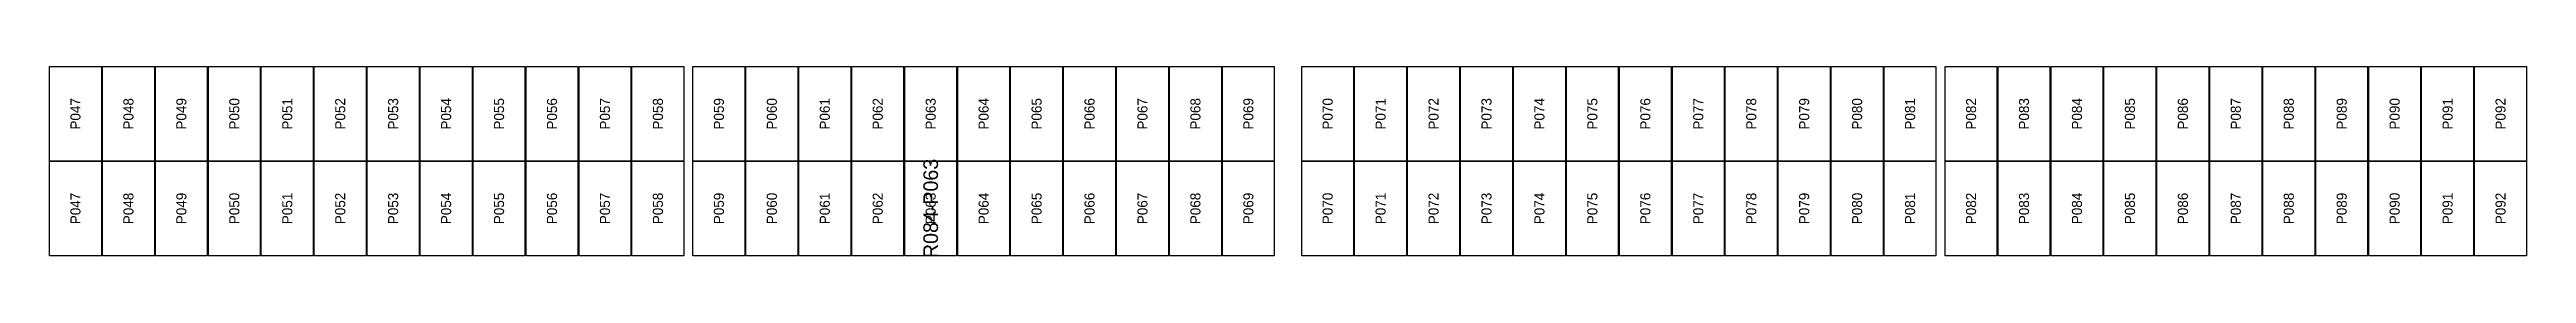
# Model space of a CAD drawing. Extents: x 296295 to 296770, y 651564 to 652121.
# Drawn here: x 296547.3 to 296601.5, y 651783.5 to 651787.6 of the extents above; entities that cross this region are included whole.
import ezdxf
from ezdxf.enums import TextEntityAlignment as Align

# ---------------------------------------------------------------- set-up
doc = ezdxf.new("R2010")
doc.units = 0

msp = doc.modelspace()

# ---------------------------------------------------------------- texts
at = {"layer": 'DEFECT_LABELS'}
msp.add_text('R084-P063', height=0.32, rotation=90, dxfattribs=at).set_placement((296566.579, 651784.55), align=Align.MIDDLE_CENTER)
at = {"layer": 'PANEL_POSITION'}
for s, p in [('P047', (296547.875, 651786.613)), ('P048', (296549.033, 651786.613)), ('P049', (296550.191, 651786.613)), ('P050', (296551.349, 651786.613)), ('P051', (296552.507, 651786.613)), ('P052', (296553.665, 651786.613)), ('P053', (296554.823, 651786.613)), ('P054', (296555.981, 651786.613)), ('P055', (296557.139, 651786.613)), ('P056', (296558.297, 651786.613)), ('P057', (296559.455, 651786.613)), ('P058', (296560.613, 651786.613)), ('P059', (296561.947, 651786.613)), ('P060', (296563.105, 651786.613)), ('P061', (296564.263, 651786.613)), ('P062', (296565.421, 651786.613)), ('P063', (296566.579, 651786.613)), ('P064', (296567.737, 651786.613)), ('P065', (296568.895, 651786.613)), ('P066', (296570.053, 651786.613)), ('P067', (296571.211, 651786.613)), ('P068', (296572.369, 651786.613)), ('P069', (296573.527, 651786.613)), ('P070', (296575.261, 651786.613)), ('P071', (296576.419, 651786.613)), ('P072', (296577.577, 651786.613)), ('P073', (296578.735, 651786.613)), ('P074', (296579.893, 651786.613)), ('P075', (296581.051, 651786.613)), ('P076', (296582.209, 651786.613)), ('P077', (296583.367, 651786.613)), ('P078', (296584.525, 651786.613)), ('P079', (296585.683, 651786.613)), ('P080', (296586.841, 651786.613)), ('P081', (296587.999, 651786.613)), ('P082', (296589.333, 651786.613)), ('P083', (296590.491, 651786.613)), ('P084', (296591.649, 651786.613)), ('P085', (296592.807, 651786.613)), ('P086', (296593.965, 651786.613)), ('P087', (296595.123, 651786.613)), ('P088', (296596.281, 651786.613)), ('P089', (296597.439, 651786.613)), ('P090', (296598.597, 651786.613)), ('P091', (296599.755, 651786.613)), ('P092', (296600.913, 651786.613)), ('P047', (296547.875, 651784.55)), ('P048', (296549.033, 651784.55)), ('P049', (296550.191, 651784.55)), ('P050', (296551.349, 651784.55)), ('P051', (296552.507, 651784.55)), ('P052', (296553.665, 651784.55)), ('P053', (296554.823, 651784.55)), ('P054', (296555.981, 651784.55)), ('P055', (296557.139, 651784.55)), ('P056', (296558.297, 651784.55)), ('P057', (296559.455, 651784.55)), ('P058', (296560.613, 651784.55)), ('P059', (296561.947, 651784.55)), ('P060', (296563.105, 651784.55)), ('P061', (296564.263, 651784.55)), ('P062', (296565.421, 651784.55)), ('P063', (296566.579, 651784.55)), ('P064', (296567.737, 651784.55)), ('P065', (296568.895, 651784.55)), ('P066', (296570.053, 651784.55)), ('P067', (296571.211, 651784.55)), ('P068', (296572.369, 651784.55)), ('P069', (296573.527, 651784.55)), ('P070', (296575.261, 651784.55)), ('P071', (296576.419, 651784.55)), ('P072', (296577.577, 651784.55)), ('P073', (296578.735, 651784.55)), ('P074', (296579.893, 651784.55)), ('P075', (296581.051, 651784.55)), ('P076', (296582.209, 651784.55)), ('P077', (296583.367, 651784.55)), ('P078', (296584.525, 651784.55)), ('P079', (296585.683, 651784.55)), ('P080', (296586.841, 651784.55)), ('P081', (296587.999, 651784.55)), ('P082', (296589.333, 651784.55)), ('P083', (296590.491, 651784.55)), ('P084', (296591.649, 651784.55)), ('P085', (296592.807, 651784.55)), ('P086', (296593.965, 651784.55)), ('P087', (296595.123, 651784.55)), ('P088', (296596.281, 651784.55)), ('P089', (296597.439, 651784.55)), ('P090', (296598.597, 651784.55)), ('P091', (296599.755, 651784.55)), ('P092', (296600.913, 651784.55))]:
    msp.add_text(s, height=0.22, rotation=90, dxfattribs=at).set_placement(p, align=Align.MIDDLE_CENTER)

# ---------------------------------------------------------------- linework, layer by layer
at = {"layer": 'DEFECTIVE_PANELS'}
msp.add_lwpolyline([(296566.012, 651785.582), (296567.146, 651785.582), (296567.146, 651783.519), (296566.012, 651783.519)], close=True, dxfattribs=at)
at = {"layer": 'PANELS_MASTER'}
for points in [[(296547.308, 651787.645), (296548.442, 651787.645), (296548.442, 651785.582), (296547.308, 651785.582)], [(296548.466, 651787.645), (296549.6, 651787.645), (296549.6, 651785.582), (296548.466, 651785.582)], [(296549.624, 651787.645), (296550.758, 651787.645), (296550.758, 651785.582), (296549.624, 651785.582)], [(296550.782, 651787.645), (296551.916, 651787.645), (296551.916, 651785.582), (296550.782, 651785.582)], [(296551.94, 651787.645), (296553.074, 651787.645), (296553.074, 651785.582), (296551.94, 651785.582)], [(296553.098, 651787.645), (296554.232, 651787.645), (296554.232, 651785.582), (296553.098, 651785.582)], [(296554.256, 651787.645), (296555.39, 651787.645), (296555.39, 651785.582), (296554.256, 651785.582)], [(296555.414, 651787.645), (296556.548, 651787.645), (296556.548, 651785.582), (296555.414, 651785.582)], [(296556.572, 651787.645), (296557.706, 651787.645), (296557.706, 651785.582), (296556.572, 651785.582)], [(296557.73, 651787.645), (296558.864, 651787.645), (296558.864, 651785.582), (296557.73, 651785.582)], [(296558.888, 651787.645), (296560.022, 651787.645), (296560.022, 651785.582), (296558.888, 651785.582)], [(296560.046, 651787.645), (296561.18, 651787.645), (296561.18, 651785.582), (296560.046, 651785.582)], [(296561.38, 651787.645), (296562.514, 651787.645), (296562.514, 651785.582), (296561.38, 651785.582)], [(296562.538, 651787.645), (296563.672, 651787.645), (296563.672, 651785.582), (296562.538, 651785.582)], [(296563.696, 651787.645), (296564.83, 651787.645), (296564.83, 651785.582), (296563.696, 651785.582)], [(296564.854, 651787.645), (296565.988, 651787.645), (296565.988, 651785.582), (296564.854, 651785.582)], [(296566.012, 651787.645), (296567.146, 651787.645), (296567.146, 651785.582), (296566.012, 651785.582)], [(296567.17, 651787.645), (296568.304, 651787.645), (296568.304, 651785.582), (296567.17, 651785.582)], [(296568.328, 651787.645), (296569.462, 651787.645), (296569.462, 651785.582), (296568.328, 651785.582)], [(296569.486, 651787.645), (296570.62, 651787.645), (296570.62, 651785.582), (296569.486, 651785.582)], [(296570.644, 651787.645), (296571.778, 651787.645), (296571.778, 651785.582), (296570.644, 651785.582)], [(296571.802, 651787.645), (296572.936, 651787.645), (296572.936, 651785.582), (296571.802, 651785.582)], [(296572.96, 651787.645), (296574.094, 651787.645), (296574.094, 651785.582), (296572.96, 651785.582)], [(296574.694, 651787.645), (296575.828, 651787.645), (296575.828, 651785.582), (296574.694, 651785.582)], [(296575.852, 651787.645), (296576.986, 651787.645), (296576.986, 651785.582), (296575.852, 651785.582)], [(296577.01, 651787.645), (296578.144, 651787.645), (296578.144, 651785.582), (296577.01, 651785.582)], [(296578.168, 651787.645), (296579.302, 651787.645), (296579.302, 651785.582), (296578.168, 651785.582)], [(296579.326, 651787.645), (296580.46, 651787.645), (296580.46, 651785.582), (296579.326, 651785.582)], [(296580.484, 651787.645), (296581.618, 651787.645), (296581.618, 651785.582), (296580.484, 651785.582)], [(296581.642, 651787.645), (296582.776, 651787.645), (296582.776, 651785.582), (296581.642, 651785.582)], [(296582.8, 651787.645), (296583.934, 651787.645), (296583.934, 651785.582), (296582.8, 651785.582)], [(296583.958, 651787.645), (296585.092, 651787.645), (296585.092, 651785.582), (296583.958, 651785.582)], [(296585.116, 651787.645), (296586.25, 651787.645), (296586.25, 651785.582), (296585.116, 651785.582)], [(296586.274, 651787.645), (296587.408, 651787.645), (296587.408, 651785.582), (296586.274, 651785.582)], [(296587.432, 651787.645), (296588.566, 651787.645), (296588.566, 651785.582), (296587.432, 651785.582)], [(296588.766, 651787.645), (296589.9, 651787.645), (296589.9, 651785.582), (296588.766, 651785.582)], [(296589.924, 651787.645), (296591.058, 651787.645), (296591.058, 651785.582), (296589.924, 651785.582)], [(296591.082, 651787.645), (296592.216, 651787.645), (296592.216, 651785.582), (296591.082, 651785.582)], [(296592.24, 651787.645), (296593.374, 651787.645), (296593.374, 651785.582), (296592.24, 651785.582)], [(296593.398, 651787.645), (296594.532, 651787.645), (296594.532, 651785.582), (296593.398, 651785.582)], [(296594.556, 651787.645), (296595.69, 651787.645), (296595.69, 651785.582), (296594.556, 651785.582)], [(296595.714, 651787.645), (296596.848, 651787.645), (296596.848, 651785.582), (296595.714, 651785.582)], [(296596.872, 651787.645), (296598.006, 651787.645), (296598.006, 651785.582), (296596.872, 651785.582)], [(296598.03, 651787.645), (296599.164, 651787.645), (296599.164, 651785.582), (296598.03, 651785.582)], [(296599.188, 651787.645), (296600.322, 651787.645), (296600.322, 651785.582), (296599.188, 651785.582)], [(296600.346, 651787.645), (296601.48, 651787.645), (296601.48, 651785.582), (296600.346, 651785.582)], [(296547.308, 651785.582), (296548.442, 651785.582), (296548.442, 651783.519), (296547.308, 651783.519)], [(296548.466, 651785.582), (296549.6, 651785.582), (296549.6, 651783.519), (296548.466, 651783.519)], [(296549.624, 651785.582), (296550.758, 651785.582), (296550.758, 651783.519), (296549.624, 651783.519)], [(296550.782, 651785.582), (296551.916, 651785.582), (296551.916, 651783.519), (296550.782, 651783.519)], [(296551.94, 651785.582), (296553.074, 651785.582), (296553.074, 651783.519), (296551.94, 651783.519)], [(296553.098, 651785.582), (296554.232, 651785.582), (296554.232, 651783.519), (296553.098, 651783.519)], [(296554.256, 651785.582), (296555.39, 651785.582), (296555.39, 651783.519), (296554.256, 651783.519)], [(296555.414, 651785.582), (296556.548, 651785.582), (296556.548, 651783.519), (296555.414, 651783.519)], [(296556.572, 651785.582), (296557.706, 651785.582), (296557.706, 651783.519), (296556.572, 651783.519)], [(296557.73, 651785.582), (296558.864, 651785.582), (296558.864, 651783.519), (296557.73, 651783.519)], [(296558.888, 651785.582), (296560.022, 651785.582), (296560.022, 651783.519), (296558.888, 651783.519)], [(296560.046, 651785.582), (296561.18, 651785.582), (296561.18, 651783.519), (296560.046, 651783.519)], [(296561.38, 651785.582), (296562.514, 651785.582), (296562.514, 651783.519), (296561.38, 651783.519)], [(296562.538, 651785.582), (296563.672, 651785.582), (296563.672, 651783.519), (296562.538, 651783.519)], [(296563.696, 651785.582), (296564.83, 651785.582), (296564.83, 651783.519), (296563.696, 651783.519)], [(296564.854, 651785.582), (296565.988, 651785.582), (296565.988, 651783.519), (296564.854, 651783.519)], [(296567.17, 651785.582), (296568.304, 651785.582), (296568.304, 651783.519), (296567.17, 651783.519)], [(296568.328, 651785.582), (296569.462, 651785.582), (296569.462, 651783.519), (296568.328, 651783.519)], [(296569.486, 651785.582), (296570.62, 651785.582), (296570.62, 651783.519), (296569.486, 651783.519)], [(296570.644, 651785.582), (296571.778, 651785.582), (296571.778, 651783.519), (296570.644, 651783.519)], [(296571.802, 651785.582), (296572.936, 651785.582), (296572.936, 651783.519), (296571.802, 651783.519)], [(296572.96, 651785.582), (296574.094, 651785.582), (296574.094, 651783.519), (296572.96, 651783.519)], [(296574.694, 651785.582), (296575.828, 651785.582), (296575.828, 651783.519), (296574.694, 651783.519)], [(296575.852, 651785.582), (296576.986, 651785.582), (296576.986, 651783.519), (296575.852, 651783.519)], [(296577.01, 651785.582), (296578.144, 651785.582), (296578.144, 651783.519), (296577.01, 651783.519)], [(296578.168, 651785.582), (296579.302, 651785.582), (296579.302, 651783.519), (296578.168, 651783.519)], [(296579.326, 651785.582), (296580.46, 651785.582), (296580.46, 651783.519), (296579.326, 651783.519)], [(296580.484, 651785.582), (296581.618, 651785.582), (296581.618, 651783.519), (296580.484, 651783.519)], [(296581.642, 651785.582), (296582.776, 651785.582), (296582.776, 651783.519), (296581.642, 651783.519)], [(296582.8, 651785.582), (296583.934, 651785.582), (296583.934, 651783.519), (296582.8, 651783.519)], [(296583.958, 651785.582), (296585.092, 651785.582), (296585.092, 651783.519), (296583.958, 651783.519)], [(296585.116, 651785.582), (296586.25, 651785.582), (296586.25, 651783.519), (296585.116, 651783.519)], [(296586.274, 651785.582), (296587.408, 651785.582), (296587.408, 651783.519), (296586.274, 651783.519)], [(296587.432, 651785.582), (296588.566, 651785.582), (296588.566, 651783.519), (296587.432, 651783.519)], [(296588.766, 651785.582), (296589.9, 651785.582), (296589.9, 651783.519), (296588.766, 651783.519)], [(296589.924, 651785.582), (296591.058, 651785.582), (296591.058, 651783.519), (296589.924, 651783.519)], [(296591.082, 651785.582), (296592.216, 651785.582), (296592.216, 651783.519), (296591.082, 651783.519)], [(296592.24, 651785.582), (296593.374, 651785.582), (296593.374, 651783.519), (296592.24, 651783.519)], [(296593.398, 651785.582), (296594.532, 651785.582), (296594.532, 651783.519), (296593.398, 651783.519)], [(296594.556, 651785.582), (296595.69, 651785.582), (296595.69, 651783.519), (296594.556, 651783.519)], [(296595.714, 651785.582), (296596.848, 651785.582), (296596.848, 651783.519), (296595.714, 651783.519)], [(296596.872, 651785.582), (296598.006, 651785.582), (296598.006, 651783.519), (296596.872, 651783.519)], [(296598.03, 651785.582), (296599.164, 651785.582), (296599.164, 651783.519), (296598.03, 651783.519)], [(296599.188, 651785.582), (296600.322, 651785.582), (296600.322, 651783.519), (296599.188, 651783.519)], [(296600.346, 651785.582), (296601.48, 651785.582), (296601.48, 651783.519), (296600.346, 651783.519)]]:
    msp.add_lwpolyline(points, close=True, dxfattribs=at)

msp.set_redraw_order([(e.dxf.handle, doc.entitydb.next_handle()) for e in msp.query("TEXT MTEXT ATTDEF DIMENSION ARC_DIMENSION")])  # texts and dimensions are drawn at this point

doc.saveas('drawing.dxf')
